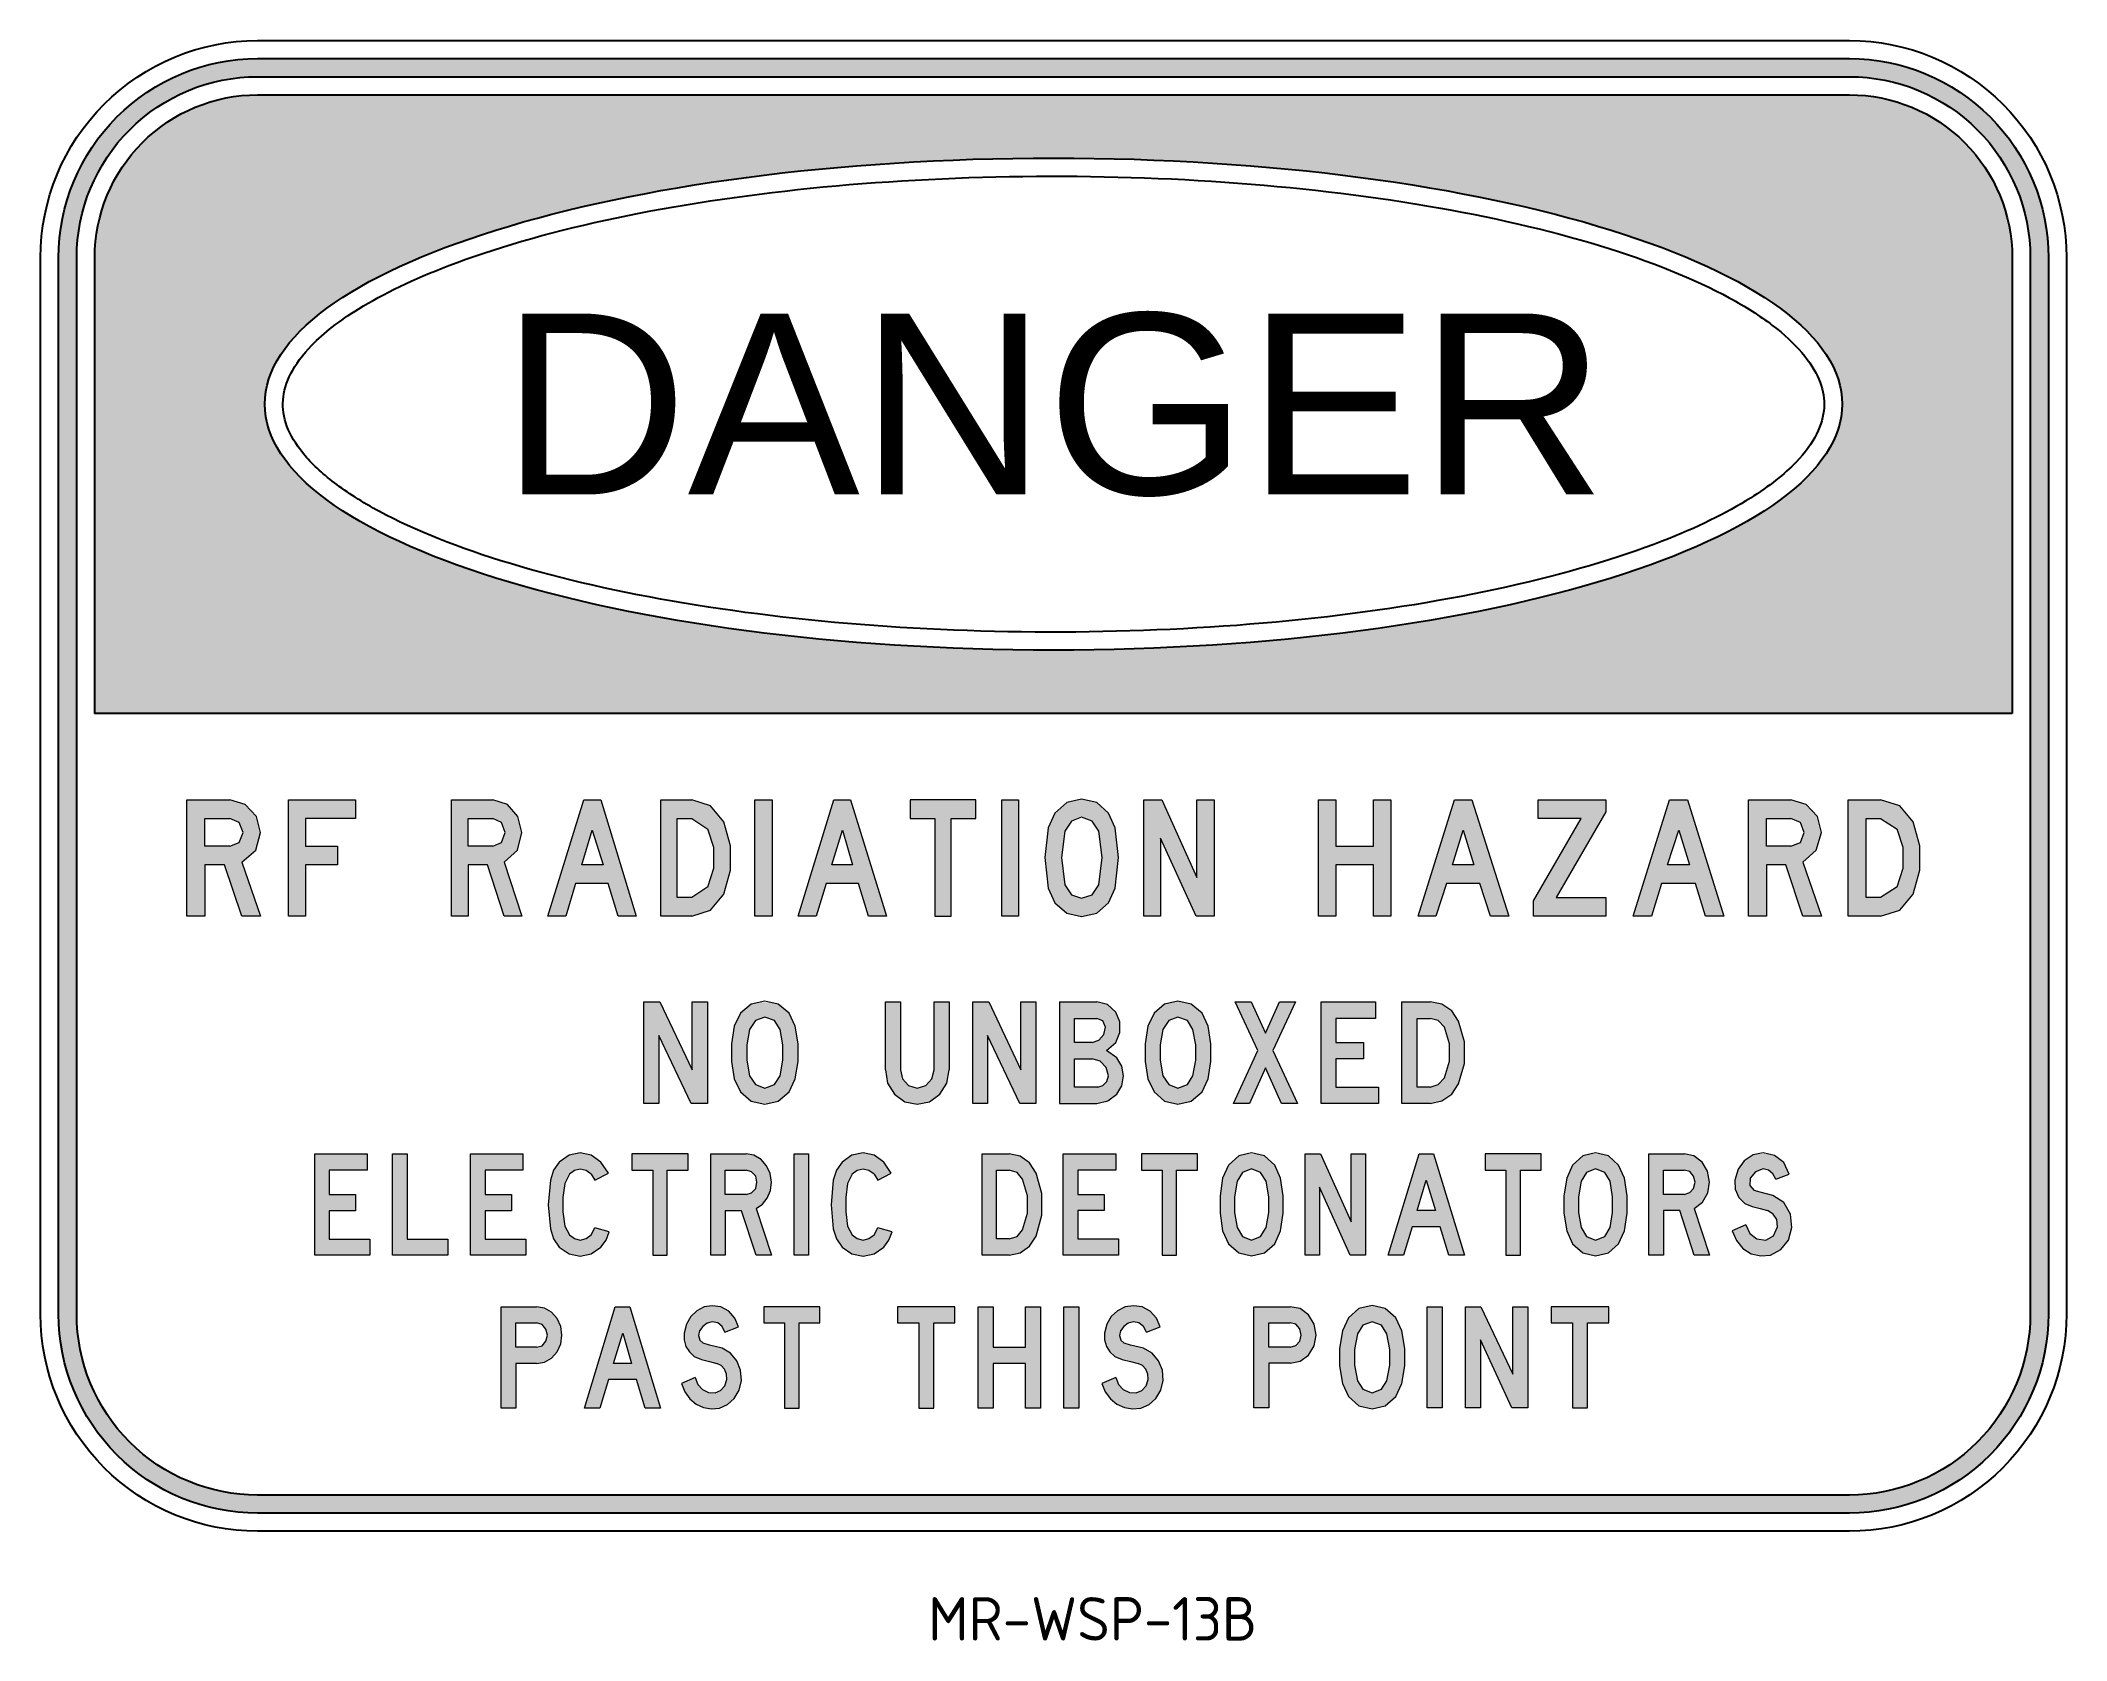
# Model space of a CAD drawing. Extents: x 117 to 257, y 154 to 264.
import ezdxf
from ezdxf.enums import TextEntityAlignment as Align

# ---------------------------------------------------------------- set-up
doc = ezdxf.new("R2010")
doc.units = 0
doc.layers.get('0').update_dxf_attribs({"linetype": 'CONTINUOUS'})
for name, color, linetype in [('L25', 1, 'CONTINUOUS'), ('L35', 3, 'CONTINUOUS'), ('T25', 1, 'CONTINUOUS')]:
    doc.layers.add(name, color=color, linetype=linetype)
doc.styles.add('ISO', font='iso3098b.shx')
doc.styles.add('SWISS721', font='swissko.ttf')

msp = doc.modelspace()

# ---------------------------------------------------------------- texts
at = {"layer": 'L25', "style": 'SWISS721', "width": 0.953384}
msp.add_text('DANGER', height=12.5, dxfattribs=at).set_placement((148.88, 233.12), (225.23, 233.12), align=Align.FIT)
at = {"layer": 'T25', "color": 3, "style": 'ISO'}
msp.add_text('MR-WSP-13B', height=3, dxfattribs=at).set_placement((178.39, 153.93))

# ---------------------------------------------------------------- hatches: boundary and pattern name
at = {"layer": 'L25'}
h = msp.add_hatch(color=256, dxfattribs=at)
edge = h.paths.add_edge_path()
edge.add_line((242.05, 162.73), (132.05, 162.73))
edge.add_arc((132.05, 176.48), 13.75, 180, 270, ccw=False)
edge.add_line((118.3, 176.48), (118.3, 249.48))
edge.add_arc((132.05, 249.48), 13.75, 90, 180, ccw=False)
edge.add_line((132.05, 263.23), (242.05, 263.23))
edge.add_arc((242.05, 249.48), 13.75, 0, 90, ccw=False)
edge.add_line((255.8, 249.48), (255.8, 176.48))
edge.add_arc((242.05, 176.48), 13.75, 270, 360, ccw=False)
edge = h.paths.add_edge_path(flags=16)
edge.add_line((242.05, 163.98), (132.05, 163.98))
edge.add_arc((132.05, 176.48), 12.5, 180, 270, ccw=False)
edge.add_line((119.55, 176.48), (119.55, 249.48))
edge.add_arc((132.05, 249.48), 12.5, 90, 180, ccw=False)
edge.add_line((132.05, 261.98), (242.05, 261.98))
edge.add_arc((242.05, 249.48), 12.5, 0, 90, ccw=False)
edge.add_line((254.55, 249.48), (254.55, 176.48))
edge.add_arc((242.05, 176.48), 12.5, 270, 360, ccw=False)
h = msp.add_hatch(color=256, dxfattribs=at)
edge = h.paths.add_edge_path()
edge.add_ellipse((187.05, 239.36), major_axis=(54.5, 0), ratio=0.311927, start_angle=28.5596, end_angle=363.7431, ccw=False)
edge.add_line((234.92, 247.48), (251.01, 256.28))
edge.add_arc((242.05, 249.48), 11.25, 37.1713, 90)
edge.add_line((242.05, 260.73), (132.05, 260.73))
edge.add_arc((132.05, 249.48), 11.25, 90, 180)
edge.add_line((120.8, 249.48), (120.8, 217.98))
edge.add_line((120.8, 217.98), (253.3, 217.98))
edge.add_line((253.3, 217.98), (253.3, 246.63))
edge.add_line((253.3, 246.63), (241.43, 240.47))
edge = h.paths.add_edge_path(flags=17)
edge.add_arc((242.05, 249.48), 11.25, 0, 37.1713)
edge.add_line((251.01, 256.28), (234.92, 247.48))
edge.add_ellipse((187.05, 239.36), major_axis=(54.5, 0), ratio=0.311927, start_angle=3.7431, end_angle=28.5596, ccw=False)
edge.add_line((241.43, 240.47), (253.3, 246.63))
edge.add_line((253.3, 246.63), (253.3, 249.48))
h = msp.add_hatch(color=256, dxfattribs=at)
h.paths.add_polyline_path([(231, 207.52), (229.48, 207.52), (230.26, 209.91)], flags=16)
h.paths.add_polyline_path([(227.1, 203.99), (229.62, 212.02), (230.86, 212.02), (233.38, 203.99), (232.1, 203.99), (231.41, 206.24), (229.07, 206.24), (228.38, 203.99)])
h.paths.add_polyline_path([(220.54, 212.02), (225.22, 212.02), (225.22, 211.19), (221.78, 205.28), (225.22, 205.28), (225.22, 203.99), (220.22, 203.99), (220.22, 205.05), (223.52, 210.73), (220.54, 210.73)])
h.paths.add_polyline_path([(216.09, 207.52), (214.62, 207.52), (215.36, 209.91)], flags=16)
h.paths.add_polyline_path([(212.24, 203.99), (214.76, 212.02), (215.95, 212.02), (218.52, 203.99), (217.24, 203.99), (216.5, 206.24), (214.21, 206.24), (213.48, 203.99)])
h.paths.add_polyline_path([(205.36, 212.02), (206.55, 212.02), (206.55, 208.81), (209.16, 208.81), (209.16, 212.02), (210.36, 212.02), (210.36, 203.99), (209.16, 203.99), (209.16, 207.52), (206.55, 207.52), (206.55, 203.99), (205.36, 203.99)])
h.paths.add_polyline_path([(193.29, 212.02), (194.53, 212.02), (196.96, 206.65), (196.96, 212.02), (198.16, 212.02), (198.16, 203.99), (196.92, 203.99), (194.44, 209.36), (194.44, 203.99), (193.29, 203.99)])
h.paths.add_polyline_path([(183.48, 212.02), (184.63, 212.02), (184.63, 203.99), (183.48, 203.99)])
h.paths.add_polyline_path([(177.15, 212.02), (177.15, 210.73), (178.85, 210.73), (178.85, 203.99), (179.99, 203.99), (179.99, 210.73), (181.69, 210.73), (181.69, 212.02)])
h.paths.add_polyline_path([(173.16, 207.52), (171.74, 207.52), (172.47, 209.91)], flags=16)
h.paths.add_polyline_path([(169.4, 203.99), (171.88, 212.02), (173.02, 212.02), (175.5, 203.99), (174.26, 203.99), (173.57, 206.24), (171.33, 206.24), (170.64, 203.99)])
h.paths.add_polyline_path([(166.42, 212.02), (167.61, 212.02), (167.61, 203.99), (166.42, 203.99)])
h.paths.add_polyline_path([(155.92, 207.52), (154.45, 207.52), (155.18, 209.91)], flags=16)
h.paths.add_polyline_path([(152.11, 203.99), (154.59, 212.02), (155.78, 212.02), (158.21, 203.99), (156.97, 203.99), (156.28, 206.24), (154.03, 206.24), (153.35, 203.99)])
h.paths.add_polyline_path([(134.18, 212.02), (138.81, 212.02), (138.81, 210.73), (135.37, 210.73), (135.37, 208.81), (137.57, 208.81), (137.57, 207.52), (135.37, 207.52), (135.37, 203.99), (134.18, 203.99)])
h.paths.add_polyline_path([(245.35, 206.01), (244.2, 205.28), (243.2, 205.28), (243.2, 210.73), (244.2, 210.73), (245.35, 210), (245.76, 208.72), (245.76, 207.29)], flags=16)
h.paths.add_polyline_path([(244.2, 203.99), (241.96, 203.99), (241.96, 212.02), (244.2, 212.02), (245.53, 211.61), (246.45, 210.5), (246.91, 208.85), (246.91, 207.16), (246.45, 205.51), (245.53, 204.4)])
h.paths.add_polyline_path([(238.01, 208.81), (236.32, 208.81), (236.32, 210.73), (238.01, 210.73), (238.66, 210.46), (238.93, 209.77), (238.66, 209.08)], flags=16)
h.paths.add_polyline_path([(238.84, 207.71), (240.12, 203.99), (238.84, 203.99), (237.65, 207.52), (236.32, 207.52), (236.32, 203.99), (235.08, 203.99), (235.08, 212.02), (238.01, 212.02), (239.07, 211.7), (239.85, 210.87), (240.12, 209.77), (239.76, 208.53)])
h.paths.add_polyline_path([(188.98, 210.83), (188.3, 210.55), (187.84, 209.86), (187.61, 208.03), (187.84, 206.15), (188.3, 205.46), (188.98, 205.23), (189.72, 205.46), (190.18, 206.15), (190.41, 208.03), (190.18, 209.86), (189.72, 210.55)], flags=16)
h.paths.add_polyline_path([(188.98, 212.06), (187.97, 211.83), (187.15, 211.1), (186.69, 210.09), (186.46, 208.03), (186.69, 205.92), (187.15, 204.91), (187.97, 204.18), (188.98, 203.95), (190.04, 204.18), (190.86, 204.91), (191.32, 205.92), (191.55, 208.03), (191.32, 210.09), (190.86, 211.1), (190.04, 211.83)])
h.paths.add_polyline_path([(163.16, 206.01), (162.06, 205.28), (161.05, 205.28), (161.05, 210.73), (162.06, 210.73), (163.16, 210), (163.57, 208.72), (163.57, 207.29)], flags=16)
h.paths.add_polyline_path([(162.06, 203.99), (159.91, 203.99), (159.91, 212.02), (162.06, 212.02), (163.35, 211.61), (164.26, 210.5), (164.72, 208.85), (164.72, 207.16), (164.26, 205.51), (163.35, 204.4)])
h.paths.add_polyline_path([(148.3, 208.81), (146.6, 208.81), (146.6, 210.73), (148.3, 210.73), (148.9, 210.46), (149.17, 209.77), (148.9, 209.08)], flags=16)
h.paths.add_polyline_path([(149.08, 207.71), (150.32, 203.99), (149.08, 203.99), (147.93, 207.52), (146.6, 207.52), (146.6, 203.99), (145.46, 203.99), (145.46, 212.02), (148.3, 212.02), (149.31, 211.7), (150.04, 210.87), (150.32, 209.77), (150, 208.53)])
h.paths.add_polyline_path([(130.14, 208.81), (128.4, 208.81), (128.4, 210.73), (130.14, 210.73), (130.78, 210.46), (131.06, 209.77), (130.78, 209.08)], flags=16)
h.paths.add_polyline_path([(130.96, 207.71), (132.25, 203.99), (130.96, 203.99), (129.77, 207.52), (128.4, 207.52), (128.4, 203.99), (127.16, 203.99), (127.16, 212.02), (130.14, 212.02), (131.19, 211.7), (131.97, 210.87), (132.25, 209.77), (131.93, 208.53)])
h = msp.add_hatch(color=256, dxfattribs=at)
h.paths.add_polyline_path([(169.4, 195.16), (169.2, 196.37), (168.78, 197.28), (168.03, 197.89), (167.46, 198.03), (166.75, 198.03), (166.16, 197.89), (165.41, 197.28), (164.99, 196.37), (164.8, 195.16), (164.8, 193.93), (164.99, 192.74), (165.41, 191.84), (166.16, 191.2), (166.85, 191.04), (167.36, 191.04), (168.03, 191.2), (168.78, 191.84), (169.2, 192.74), (169.4, 193.93)])
h.paths.add_polyline_path([(165.85, 194.02), (165.85, 195.1), (166.05, 196.15), (166.45, 196.77), (167.11, 196.99), (167.77, 196.77), (168.17, 196.15), (168.34, 195.1), (168.34, 194.02), (168.17, 192.94), (167.77, 192.34), (167.11, 192.1), (166.45, 192.34), (166.05, 192.94)], flags=16)
h.paths.add_polyline_path([(163.14, 198.03), (162.09, 198.03), (162.09, 193.36), (159.85, 198.03), (158.74, 198.03), (158.74, 191.04), (159.77, 191.04), (159.77, 195.73), (162.02, 191.04), (163.14, 191.04)])
h = msp.add_hatch(color=256, dxfattribs=at)
h.paths.add_polyline_path([(181.47, 198.05), (182.57, 198.05), (184.79, 193.36), (184.79, 198.05), (185.83, 198.05), (185.83, 191.04), (184.73, 191.04), (182.5, 195.73), (182.5, 191.04), (181.47, 191.04)])
h.paths.add_polyline_path([(199.61, 198.05), (200.71, 198.05), (201.7, 195.89), (202.67, 198.05), (203.77, 198.05), (202.21, 194.7), (203.91, 191.04), (202.81, 191.04), (201.7, 193.51), (200.6, 191.04), (199.48, 191.04), (201.18, 194.7)])
h.paths.add_polyline_path([(205.54, 198.05), (209.3, 198.05), (209.3, 196.92), (206.57, 196.92), (206.57, 195.25), (208.47, 195.25), (208.47, 194.13), (206.57, 194.13), (206.57, 192.17), (209.5, 192.17), (209.5, 191.04), (205.54, 191.04)])
h.paths.add_polyline_path([(175.43, 193.36), (175.43, 198.05), (176.47, 198.05), (176.47, 193.36), (176.62, 192.74), (177.04, 192.28), (177.63, 192.1), (178.23, 192.28), (178.65, 192.74), (178.8, 193.36), (178.8, 198.05), (179.84, 198.05), (179.84, 193.36), (179.68, 192.45), (179.2, 191.68), (178.47, 191.15), (177.63, 190.98), (176.78, 191.15), (176.07, 191.68), (175.59, 192.45)])
h.paths.add_polyline_path([(195.65, 196.99), (195.01, 196.77), (194.61, 196.15), (194.42, 195.1), (194.42, 194.02), (194.61, 192.94), (195.01, 192.34), (195.65, 192.1), (196.31, 192.34), (196.68, 192.94), (196.88, 194.02), (196.88, 195.1), (196.68, 196.15), (196.31, 196.77)], flags=16)
h.paths.add_polyline_path([(195.65, 198.11), (194.72, 197.89), (194, 197.28), (193.58, 196.37), (193.38, 195.16), (193.38, 193.93), (193.58, 192.74), (194, 191.84), (194.72, 191.2), (195.65, 190.98), (196.57, 191.2), (197.32, 191.84), (197.74, 192.74), (197.92, 193.93), (197.92, 195.16), (197.74, 196.37), (197.32, 197.28), (196.57, 197.89)])
h.paths.add_polyline_path([(190.12, 192.17), (188.49, 192.17), (188.49, 194.13), (189.72, 194.13), (190.28, 193.97), (190.69, 193.53), (190.85, 192.94), (190.74, 192.56), (190.47, 192.28)], flags=16)
h.paths.add_polyline_path([(189.72, 195.25), (188.49, 195.25), (188.49, 196.92), (190.05, 196.92), (190.47, 196.75), (190.65, 196.31), (190.52, 195.8), (190.19, 195.4)], flags=16)
h.paths.add_polyline_path([(187.46, 198.05), (187.46, 191.04), (190.05, 191.04), (190.8, 191.22), (191.42, 191.68), (191.77, 192.25), (191.88, 192.94), (191.77, 193.62), (191.42, 194.19), (190.72, 194.7), (191.35, 195.25), (191.64, 195.93), (191.64, 196.68), (191.35, 197.34), (190.78, 197.87), (190.05, 198.05)])
h.paths.add_polyline_path([(213.09, 192.17), (212.17, 192.17), (212.17, 196.92), (213.09, 196.92), (213.64, 196.77), (214.06, 196.31), (214.41, 195.16), (214.41, 193.95), (214.06, 192.81), (213.64, 192.34)], flags=16)
h.paths.add_polyline_path([(213.09, 191.04), (211.13, 191.04), (211.13, 198.05), (213.09, 198.05), (213.88, 197.89), (214.57, 197.43), (215.03, 196.73), (215.45, 195.29), (215.45, 193.8), (215.03, 192.39), (214.57, 191.68), (213.88, 191.22)])
h = msp.add_hatch(color=256, dxfattribs=at)
h.paths.add_polyline_path([(169.12, 187.55), (170.13, 187.55), (170.13, 180.55), (169.12, 180.55)])
h.paths.add_polyline_path([(157.92, 187.55), (157.92, 186.43), (159.36, 186.43), (159.36, 180.55), (160.35, 180.55), (160.35, 186.43), (161.81, 186.43), (161.81, 187.55)])
h.paths.add_polyline_path([(173.89, 187.62), (173.12, 187.46), (172.45, 186.98), (172.05, 186.42), (171.83, 185.73), (171.68, 184.04), (171.83, 182.37), (172.05, 181.68), (172.45, 181.1), (173.12, 180.64), (173.89, 180.48), (174.66, 180.64), (175.33, 181.1), (175.68, 181.59), (175.89, 182.16), (174.9, 182.44), (174.65, 181.95), (174.3, 181.7), (173.89, 181.59), (173.49, 181.7), (173.13, 181.95), (172.82, 182.57), (172.69, 183.55), (172.69, 184.55), (172.82, 185.51), (173.13, 186.15), (173.49, 186.4), (173.89, 186.49), (174.3, 186.4), (174.65, 186.15), (174.9, 185.73), (175.83, 186.22), (175.33, 186.98), (174.66, 187.46)])
h.paths.add_polyline_path([(165.81, 184.75), (164.37, 184.75), (164.37, 186.43), (165.81, 186.43), (166.19, 186.31), (166.47, 186.02), (166.56, 185.59), (166.47, 185.17), (166.19, 184.86)], flags=16)
h.paths.add_polyline_path([(166.5, 183.78), (167.57, 180.55), (166.5, 180.55), (165.5, 183.63), (164.37, 183.63), (164.37, 180.55), (163.37, 180.55), (163.37, 187.55), (165.81, 187.55), (166.35, 187.46), (166.84, 187.17), (167.22, 186.74), (167.48, 186.19), (167.57, 185.59), (167.49, 185.02), (167.27, 184.5), (166.93, 184.07)])
h.paths.add_polyline_path([(154.34, 186.49), (153.94, 186.4), (153.6, 186.15), (153.29, 185.51), (153.14, 184.55), (153.14, 183.55), (153.29, 182.57), (153.6, 181.95), (153.94, 181.7), (154.34, 181.59), (154.76, 181.7), (155.1, 181.95), (155.35, 182.44), (156.35, 182.16), (156.14, 181.59), (155.78, 181.1), (155.11, 180.64), (154.34, 180.48), (153.57, 180.64), (152.9, 181.1), (152.5, 181.68), (152.28, 182.37), (152.13, 184.04), (152.28, 185.73), (152.5, 186.42), (152.9, 186.98), (153.57, 187.46), (154.34, 187.62), (155.11, 187.46), (155.78, 186.98), (156.29, 186.22), (155.35, 185.73), (155.1, 186.15), (154.76, 186.4)])
h = msp.add_hatch(color=256, dxfattribs=at)
h.paths.add_polyline_path([(146.77, 187.55), (150.39, 187.55), (150.39, 186.43), (147.77, 186.43), (147.77, 184.75), (149.59, 184.75), (149.59, 183.63), (147.77, 183.63), (147.77, 181.67), (150.59, 181.67), (150.59, 180.55), (146.77, 180.55)])
h.paths.add_polyline_path([(141.38, 187.55), (142.38, 187.55), (142.38, 181.67), (145.2, 181.67), (145.2, 180.55), (141.38, 180.55)])
h.paths.add_polyline_path([(136, 187.55), (139.62, 187.55), (139.62, 186.43), (136.99, 186.43), (136.99, 184.75), (138.82, 184.75), (138.82, 183.63), (136.99, 183.63), (136.99, 181.67), (139.81, 181.67), (139.81, 180.55), (136, 180.55)])
h.paths.add_polyline_path([(157.89, 173.08), (156.64, 173.08), (157.28, 175.17)], flags=16)
h.paths.add_polyline_path([(154.65, 169.99), (156.77, 176.99), (157.78, 176.99), (159.9, 169.99), (158.84, 169.99), (158.24, 171.96), (156.3, 171.96), (155.71, 169.99)])
h.paths.add_polyline_path([(187.76, 176.99), (188.79, 176.99), (188.79, 169.99), (187.76, 169.99)])
h.paths.add_polyline_path([(181.85, 176.99), (182.88, 176.99), (182.88, 174.2), (185.12, 174.2), (185.12, 176.99), (186.15, 176.99), (186.15, 169.99), (185.12, 169.99), (185.12, 173.08), (182.88, 173.08), (182.88, 169.99), (181.85, 169.99)])
h.paths.add_polyline_path([(176.28, 176.99), (176.28, 175.87), (177.75, 175.87), (177.75, 169.99), (178.77, 169.99), (178.77, 175.87), (180.24, 175.87), (180.24, 176.99)])
h.paths.add_polyline_path([(151.33, 174.2), (149.89, 174.2), (149.89, 175.87), (151.33, 175.87), (151.71, 175.77), (151.97, 175.45), (152.08, 175.03), (151.97, 174.62), (151.71, 174.3)], flags=16)
h.paths.add_polyline_path([(151.33, 173.08), (149.89, 173.08), (149.89, 169.99), (148.89, 169.99), (148.89, 176.99), (151.33, 176.99), (151.87, 176.9), (152.36, 176.62), (152.75, 176.19), (153, 175.63), (153.08, 175.03), (153, 174.42), (152.75, 173.88), (152.36, 173.45), (151.87, 173.17)])
h = msp.add_hatch(color=256, dxfattribs=at)
h.paths.add_polyline_path([(185.85, 186.22), (185.39, 186.93), (184.75, 187.39), (184.09, 187.54), (182.11, 187.54), (182.11, 180.56), (183.98, 180.56), (184.75, 180.72), (185.39, 181.18), (185.85, 181.88), (186.25, 183.31), (186.25, 184.81)])
h.paths.add_polyline_path([(185.25, 184.66), (185.25, 183.45), (184.9, 182.3), (184.53, 181.84), (183.98, 181.68), (183.1, 181.68), (183.1, 186.44), (183.98, 186.44), (184.53, 186.27), (184.9, 185.8)], flags=16)
h.paths.add_polyline_path([(190.54, 184.75), (188.73, 184.75), (188.73, 186.44), (191.35, 186.44), (191.35, 187.54), (187.72, 187.54), (187.72, 180.56), (191.55, 180.56), (191.55, 181.68), (188.73, 181.68), (188.73, 183.64), (190.54, 183.64)])
h.paths.add_polyline_path([(195.54, 186.44), (196.99, 186.44), (196.99, 187.54), (193.12, 187.54), (193.12, 186.44), (194.55, 186.44), (194.55, 180.56), (195.54, 180.56)])
h.paths.add_polyline_path([(202.92, 184.66), (202.74, 185.87), (202.34, 186.77), (201.62, 187.41), (201.11, 187.54), (200.36, 187.54), (199.85, 187.41), (199.15, 186.77), (198.73, 185.87), (198.56, 184.66), (198.56, 183.45), (198.73, 182.23), (199.15, 181.33), (199.85, 180.72), (200.57, 180.54), (200.9, 180.54), (201.62, 180.72), (202.34, 181.33), (202.74, 182.23), (202.92, 183.45)])
h.paths.add_polyline_path([(199.55, 184.59), (199.74, 185.67), (200.12, 186.27), (200.74, 186.51), (201.35, 186.27), (201.75, 185.67), (201.92, 184.59), (201.92, 183.51), (201.75, 182.46), (201.35, 181.84), (200.74, 181.6), (200.12, 181.84), (199.74, 182.46), (199.55, 183.51)], flags=16)
h.paths.add_polyline_path([(205.5, 187.54), (204.44, 187.54), (204.44, 180.56), (205.43, 180.56), (205.43, 185.25), (207.56, 180.56), (208.62, 180.56), (208.62, 187.54), (207.63, 187.54), (207.63, 182.87)])
h = msp.add_hatch(color=256, dxfattribs=at)
h.paths.add_polyline_path([(213.32, 187.54), (212.31, 187.54), (210.18, 180.56), (211.24, 180.56), (211.83, 182.52), (213.77, 182.52), (214.37, 180.56), (215.45, 180.56)])
h.paths.add_polyline_path([(212.8, 185.74), (213.44, 183.64), (212.19, 183.64)], flags=16)
h.paths.add_polyline_path([(220.75, 187.54), (216.88, 187.54), (216.88, 186.44), (218.31, 186.44), (218.31, 180.56), (219.32, 180.56), (219.32, 186.44), (220.75, 186.44)])
h.paths.add_polyline_path([(226.1, 186.77), (225.4, 187.41), (224.88, 187.54), (224.13, 187.54), (223.62, 187.41), (222.91, 186.77), (222.52, 185.87), (222.32, 184.66), (222.32, 183.45), (222.52, 182.23), (222.91, 181.33), (223.62, 180.72), (224.33, 180.54), (224.67, 180.54), (225.4, 180.72), (226.1, 181.33), (226.5, 182.23), (226.7, 183.45), (226.7, 184.66), (226.5, 185.87)])
h.paths.add_polyline_path([(224.5, 186.51), (225.14, 186.27), (225.51, 185.67), (225.69, 184.59), (225.69, 183.51), (225.51, 182.46), (225.14, 181.84), (224.5, 181.6), (223.88, 181.84), (223.51, 182.46), (223.33, 183.51), (223.33, 184.59), (223.51, 185.67), (223.88, 186.27)], flags=16)
h.paths.add_polyline_path([(232.25, 186.35), (231.87, 186.99), (231.3, 187.41), (230.76, 187.54), (228.2, 187.54), (228.2, 180.56), (229.21, 180.56), (229.21, 183.64), (230.33, 183.64), (231.32, 180.56), (232.38, 180.56), (231.32, 183.78), (231.9, 184.22), (232.27, 184.86), (232.38, 185.6)])
h.paths.add_polyline_path([(229.21, 186.44), (230.64, 186.44), (231.02, 186.33), (231.28, 186.02), (231.39, 185.6), (231.28, 185.16), (231.02, 184.88), (230.64, 184.75), (229.21, 184.75)], flags=16)
h.paths.add_polyline_path([(235.18, 185.38), (235.2, 185.87), (235.57, 186.31), (236.08, 186.51), (236.46, 186.44), (236.76, 186.18), (236.96, 185.8), (237.89, 186.15), (237.51, 186.95), (236.87, 187.45), (236.5, 187.54), (235.6, 187.54), (235.4, 187.5), (234.78, 187.08), (234.36, 186.49), (234.14, 185.74), (234.16, 185.12), (234.41, 184.55), (234.83, 184.13), (235.33, 183.91), (235.88, 183.78), (236.39, 183.64), (236.79, 183.4), (237.03, 183.01), (237.07, 182.52), (236.81, 181.9), (236.28, 181.6), (235.66, 181.68), (235.18, 182.06), (234.89, 182.65), (233.94, 182.23), (234.25, 181.57), (234.69, 181.02), (235.27, 180.65), (235.75, 180.54), (236.35, 180.54), (236.59, 180.56), (237.31, 180.94), (237.84, 181.6), (238.08, 182.46), (237.97, 183.4), (237.51, 184.19), (236.76, 184.68), (235.88, 184.9), (235.46, 185.03)])
h = msp.add_hatch(color=256, dxfattribs=at)
h.paths.add_polyline_path([(164.34, 175.24), (165.28, 175.6), (165.03, 176.2), (164.61, 176.68), (164.07, 176.98), (163.47, 177.06), (162.92, 176.98), (162.4, 176.72), (161.98, 176.31), (161.68, 175.78), (161.53, 175.17), (161.53, 174.7), (161.65, 174.25), (161.89, 173.87), (162.22, 173.56), (162.72, 173.35), (163.29, 173.22), (163.78, 173.08), (164.08, 172.93), (164.32, 172.67), (164.45, 172.33), (164.47, 171.96), (164.33, 171.52), (164.04, 171.2), (163.66, 171.05), (163.21, 171.07), (162.79, 171.27), (162.47, 171.63), (162.29, 172.1), (161.34, 171.68), (161.57, 171.11), (161.92, 170.62), (162.36, 170.26), (162.87, 170.02), (163.42, 169.93), (163.97, 169.99), (164.53, 170.24), (164.99, 170.66), (165.32, 171.23), (165.48, 171.89), (165.42, 172.6), (165.17, 173.26), (164.72, 173.79), (164.16, 174.12), (163.29, 174.33), (162.84, 174.47), (162.62, 174.69), (162.52, 175), (162.59, 175.32), (162.81, 175.63), (163.12, 175.85), (163.47, 175.94), (163.85, 175.87), (164.16, 175.62)])
h.paths.add_polyline_path([(193.47, 175.24), (194.43, 175.6), (194.17, 176.2), (193.73, 176.68), (193.18, 176.98), (192.57, 177.06), (192, 176.98), (191.48, 176.72), (191.04, 176.31), (190.74, 175.78), (190.58, 175.17), (190.58, 174.7), (190.71, 174.25), (190.95, 173.87), (191.28, 173.56), (191.79, 173.35), (192.37, 173.22), (192.89, 173.08), (193.2, 172.93), (193.44, 172.67), (193.57, 172.33), (193.6, 171.96), (193.46, 171.52), (193.15, 171.2), (192.76, 171.05), (192.3, 171.07), (191.87, 171.27), (191.54, 171.63), (191.35, 172.1), (190.38, 171.68), (190.62, 171.11), (190.98, 170.62), (191.42, 170.26), (191.95, 170.02), (192.52, 169.93), (193.09, 169.99), (193.65, 170.24), (194.13, 170.66), (194.46, 171.23), (194.62, 171.89), (194.58, 172.6), (194.31, 173.26), (193.86, 173.79), (193.27, 174.12), (192.37, 174.33), (191.93, 174.47), (191.7, 174.69), (191.61, 175), (191.68, 175.32), (191.9, 175.63), (192.2, 175.85), (192.57, 175.94), (192.95, 175.87), (193.28, 175.62)])
msp.add_hatch(color=256, dxfattribs=at).paths.add_polyline_path([(169.47, 175.87), (170.9, 175.87), (170.9, 176.99), (167.03, 176.99), (167.03, 175.87), (168.47, 175.87), (168.47, 169.99), (169.47, 169.99)])
h = msp.add_hatch(color=256, dxfattribs=at)
h.paths.add_polyline_path([(215.51, 176.99), (216.59, 176.99), (218.79, 172.33), (218.79, 176.99), (219.83, 176.99), (219.83, 170.01), (218.73, 170.01), (216.55, 174.7), (216.55, 170.01), (215.51, 170.01)])
h.paths.add_polyline_path([(212.87, 176.99), (213.9, 176.99), (213.9, 170.01), (212.87, 170.01)])
h.paths.add_polyline_path([(221.44, 176.99), (221.44, 175.89), (222.91, 175.89), (222.91, 170.01), (223.95, 170.01), (223.95, 175.89), (225.42, 175.89), (225.42, 176.99)])
h.paths.add_polyline_path([(209.06, 175.96), (208.42, 175.72), (208.05, 175.12), (207.85, 174.04), (207.85, 172.96), (208.05, 171.88), (208.42, 171.29), (209.06, 171.05), (209.72, 171.29), (210.09, 171.88), (210.29, 172.96), (210.29, 174.04), (210.09, 175.12), (209.72, 175.72)], flags=16)
h.paths.add_polyline_path([(209.06, 177.08), (208.16, 176.86), (207.43, 176.22), (207.01, 175.32), (206.81, 174.11), (206.81, 172.9), (207.01, 171.69), (207.43, 170.78), (208.16, 170.14), (209.06, 169.95), (209.98, 170.14), (210.71, 170.78), (211.13, 171.69), (211.33, 172.9), (211.33, 174.11), (211.13, 175.32), (210.71, 176.22), (209.98, 176.86)])
h.paths.add_polyline_path([(203.4, 174.2), (201.92, 174.2), (201.92, 175.89), (203.4, 175.89), (203.8, 175.78), (204.08, 175.47), (204.17, 175.03), (204.08, 174.62), (203.8, 174.31)], flags=16)
h.paths.add_polyline_path([(203.4, 173.1), (201.92, 173.1), (201.92, 170.01), (200.89, 170.01), (200.89, 176.99), (203.4, 176.99), (204.1, 176.86), (204.68, 176.44), (205.07, 175.8), (205.21, 175.03), (205.07, 174.29), (204.68, 173.65), (204.1, 173.23)])

# ---------------------------------------------------------------- linework, layer by layer
at = {"color": 3, "lineweight": 0}
for points in [[(130.96, 207.71), (132.25, 203.99), (130.96, 203.99), (129.77, 207.52), (128.4, 207.52), (128.4, 203.99), (127.16, 203.99), (127.16, 212.02)], [(127.16, 212.02), (130.14, 212.02)], [(132.25, 209.77), (131.97, 210.87), (131.19, 211.7), (130.14, 212.02)], [(134.18, 212.02), (138.81, 212.02), (138.81, 210.73), (135.37, 210.73), (135.37, 208.81), (137.57, 208.81), (137.57, 207.52), (135.37, 207.52), (135.37, 203.99), (134.18, 203.99), (134.18, 212.02), (134.18, 212.02)], [(149.08, 207.71), (150.32, 203.99), (149.08, 203.99), (147.93, 207.52), (146.6, 207.52), (146.6, 203.99), (145.46, 203.99), (145.46, 212.02)], [(145.46, 212.02), (148.3, 212.02)], [(150.32, 209.77), (150.04, 210.87), (149.31, 211.7), (148.3, 212.02)], [(152.11, 203.99), (154.59, 212.02), (155.78, 212.02), (158.21, 203.99), (156.97, 203.99), (156.28, 206.24), (154.03, 206.24), (153.35, 203.99), (152.11, 203.99), (152.11, 203.99)], [(162.06, 203.99), (159.91, 203.99), (159.91, 212.02)], [(159.91, 212.02), (162.06, 212.02)], [(164.26, 210.5), (163.35, 211.61), (162.06, 212.02)], [(166.42, 212.02), (167.61, 212.02), (167.61, 203.99), (166.42, 203.99), (166.42, 212.02), (166.42, 212.02)], [(169.4, 203.99), (171.88, 212.02), (173.02, 212.02), (175.5, 203.99), (174.26, 203.99), (173.57, 206.24), (171.33, 206.24), (170.64, 203.99), (169.4, 203.99), (169.4, 203.99)], [(177.15, 212.02), (177.15, 210.73), (178.85, 210.73), (178.85, 203.99), (179.99, 203.99), (179.99, 210.73), (181.69, 210.73), (181.69, 212.02), (177.15, 212.02), (177.15, 212.02)], [(183.48, 212.02), (184.63, 212.02), (184.63, 203.99), (183.48, 203.99), (183.48, 212.02), (183.48, 212.02)], [(188.98, 212.06), (187.97, 211.83), (187.15, 211.1), (186.69, 210.09)], [(191.32, 210.09), (190.86, 211.1), (190.04, 211.83), (188.98, 212.06)], [(193.29, 212.02), (194.53, 212.02), (196.96, 206.65), (196.96, 212.02), (198.16, 212.02), (198.16, 203.99), (196.92, 203.99), (194.44, 209.36), (194.44, 203.99), (193.29, 203.99), (193.29, 212.02), (193.29, 212.02)], [(205.36, 212.02), (206.55, 212.02), (206.55, 208.81), (209.16, 208.81), (209.16, 212.02), (210.36, 212.02), (210.36, 203.99), (209.16, 203.99), (209.16, 207.52), (206.55, 207.52), (206.55, 203.99), (205.36, 203.99), (205.36, 212.02), (205.36, 212.02)], [(212.24, 203.99), (214.76, 212.02), (215.95, 212.02), (218.52, 203.99), (217.24, 203.99), (216.5, 206.24), (214.21, 206.24), (213.48, 203.99), (212.24, 203.99), (212.24, 203.99)], [(220.54, 212.02), (225.22, 212.02), (225.22, 211.19), (221.78, 205.28), (225.22, 205.28), (225.22, 203.99), (220.22, 203.99), (220.22, 205.05), (223.52, 210.73), (220.54, 210.73), (220.54, 212.02), (220.54, 212.02)], [(227.1, 203.99), (229.62, 212.02), (230.86, 212.02), (233.38, 203.99), (232.1, 203.99), (231.41, 206.24), (229.07, 206.24), (228.38, 203.99), (227.1, 203.99), (227.1, 203.99)], [(238.84, 207.71), (240.12, 203.99), (238.84, 203.99), (237.65, 207.52), (236.32, 207.52), (236.32, 203.99), (235.08, 203.99), (235.08, 212.02)], [(235.08, 212.02), (238.01, 212.02)], [(240.12, 209.77), (239.85, 210.87), (239.07, 211.7), (238.01, 212.02)], [(244.2, 203.99), (241.96, 203.99), (241.96, 212.02)], [(241.96, 212.02), (244.2, 212.02)], [(246.45, 210.5), (245.53, 211.61), (244.2, 212.02)], [(130.14, 208.81), (128.4, 208.81), (128.4, 210.73)], [(128.4, 210.73), (130.14, 210.73)], [(131.06, 209.77), (130.78, 210.46), (130.14, 210.73)], [(148.3, 208.81), (146.6, 208.81), (146.6, 210.73)], [(146.6, 210.73), (148.3, 210.73)], [(149.17, 209.77), (148.9, 210.46), (148.3, 210.73)], [(163.16, 206.01), (162.06, 205.28), (161.05, 205.28), (161.05, 210.73)], [(161.05, 210.73), (162.06, 210.73), (163.16, 210)], [(164.26, 205.51), (164.72, 207.16), (164.72, 208.85), (164.26, 210.5)], [(186.69, 210.09), (186.46, 208.03), (186.69, 205.92)], [(188.98, 210.83), (188.3, 210.55), (187.84, 209.86)], [(190.18, 209.86), (189.72, 210.55), (188.98, 210.83)], [(191.32, 205.92), (191.55, 208.03), (191.32, 210.09)], [(238.01, 208.81), (236.32, 208.81), (236.32, 210.73)], [(236.32, 210.73), (238.01, 210.73)], [(238.93, 209.77), (238.66, 210.46), (238.01, 210.73)], [(245.35, 206.01), (244.2, 205.28), (243.2, 205.28), (243.2, 210.73)], [(243.2, 210.73), (244.2, 210.73), (245.35, 210)], [(246.45, 205.51), (246.91, 207.16), (246.91, 208.85), (246.45, 210.5)], [(130.14, 208.81), (130.78, 209.08), (131.06, 209.77)], [(130.96, 207.71), (131.93, 208.53), (132.25, 209.77)], [(148.3, 208.81), (148.9, 209.08), (149.17, 209.77)], [(149.08, 207.71), (150, 208.53), (150.32, 209.77)], [(155.92, 207.52), (154.45, 207.52), (155.18, 209.91), (155.92, 207.52), (155.92, 207.52)], [(163.16, 206.01), (163.57, 207.29), (163.57, 208.72), (163.16, 210)], [(173.16, 207.52), (171.74, 207.52), (172.47, 209.91), (173.16, 207.52), (173.16, 207.52)], [(187.84, 209.86), (187.61, 208.03), (187.84, 206.15)], [(190.18, 206.15), (190.41, 208.03), (190.18, 209.86)], [(216.09, 207.52), (214.62, 207.52), (215.36, 209.91), (216.09, 207.52), (216.09, 207.52)], [(231, 207.52), (229.48, 207.52), (230.26, 209.91), (231, 207.52), (231, 207.52)], [(238.01, 208.81), (238.66, 209.08), (238.93, 209.77)], [(238.84, 207.71), (239.76, 208.53), (240.12, 209.77)], [(245.35, 206.01), (245.76, 207.29), (245.76, 208.72), (245.35, 210)], [(186.69, 205.92), (187.15, 204.91), (187.97, 204.18), (188.98, 203.95)], [(187.84, 206.15), (188.3, 205.46), (188.98, 205.23)], [(188.98, 205.23), (189.72, 205.46), (190.18, 206.15)], [(188.98, 203.95), (190.04, 204.18), (190.86, 204.91), (191.32, 205.92)], [(162.06, 203.99), (163.35, 204.4), (164.26, 205.51)], [(244.2, 203.99), (245.53, 204.4), (246.45, 205.51)], [(158.74, 198.05), (159.84, 198.05), (162.09, 193.36), (162.09, 198.05), (163.14, 198.05), (163.14, 191.04), (162.02, 191.04), (159.77, 195.73), (159.77, 191.04), (158.74, 191.04), (158.74, 198.05), (158.74, 198.05)], [(167.11, 198.11), (166.16, 197.89), (165.41, 197.28), (164.99, 196.37)], [(169.2, 196.37), (168.78, 197.28), (168.03, 197.89), (167.11, 198.11)], [(175.43, 193.36), (175.43, 198.05)], [(175.43, 198.05), (176.47, 198.05), (176.47, 193.36), (176.62, 192.74), (177.04, 192.28), (177.63, 192.1), (178.23, 192.28), (178.65, 192.74), (178.8, 193.36), (178.8, 198.05), (179.84, 198.05), (179.84, 193.36)], [(181.47, 198.05), (182.57, 198.05), (184.79, 193.36), (184.79, 198.05), (185.83, 198.05), (185.83, 191.04), (184.73, 191.04), (182.5, 195.73), (182.5, 191.04), (181.47, 191.04), (181.47, 198.05), (181.47, 198.05)], [(187.46, 198.05), (187.46, 191.04), (190.05, 191.04), (190.8, 191.22), (191.42, 191.68), (191.77, 192.25), (191.88, 192.94), (191.77, 193.62), (191.42, 194.19), (190.72, 194.7)], [(187.46, 198.05), (190.05, 198.05)], [(191.35, 197.34), (190.78, 197.87), (190.05, 198.05)], [(195.65, 198.11), (194.72, 197.89), (194, 197.28), (193.58, 196.37)], [(197.74, 196.37), (197.32, 197.28), (196.57, 197.89), (195.65, 198.11)], [(199.61, 198.05), (200.71, 198.05), (201.7, 195.89), (202.67, 198.05), (203.77, 198.05), (202.21, 194.7), (203.91, 191.04), (202.81, 191.04), (201.7, 193.51), (200.6, 191.04), (199.48, 191.04), (201.18, 194.7), (199.61, 198.05), (199.61, 198.05)], [(205.54, 198.05), (209.3, 198.05), (209.3, 196.92), (206.57, 196.92), (206.57, 195.25), (208.47, 195.25), (208.47, 194.13), (206.57, 194.13), (206.57, 192.17), (209.5, 192.17), (209.5, 191.04), (205.54, 191.04), (205.54, 198.05), (205.54, 198.05)], [(213.09, 191.04), (211.13, 191.04), (211.13, 198.05)], [(211.13, 198.05), (213.09, 198.05)], [(215.03, 196.73), (214.57, 197.43), (213.88, 197.89), (213.09, 198.05)], [(164.99, 196.37), (164.8, 195.16), (164.8, 193.93), (164.99, 192.74)], [(166.05, 196.15), (165.85, 195.1), (165.85, 194.02), (166.05, 192.94)], [(167.11, 196.99), (166.45, 196.77), (166.05, 196.15)], [(168.17, 196.15), (167.77, 196.77), (167.11, 196.99)], [(168.17, 192.94), (168.34, 194.02), (168.34, 195.1), (168.17, 196.15)], [(169.2, 192.74), (169.4, 193.93), (169.4, 195.16), (169.2, 196.37)], [(189.72, 195.25), (188.49, 195.25), (188.49, 196.92)], [(188.49, 196.92), (190.05, 196.92)], [(189.72, 195.25), (190.19, 195.4), (190.52, 195.8), (190.65, 196.31)], [(190.65, 196.31), (190.47, 196.75), (190.05, 196.92)], [(191.35, 195.25), (191.64, 195.93), (191.64, 196.68), (191.35, 197.34)], [(193.58, 196.37), (193.38, 195.16), (193.38, 193.93), (193.58, 192.74)], [(194.61, 196.15), (194.42, 195.1), (194.42, 194.02), (194.61, 192.94)], [(195.65, 196.99), (195.01, 196.77), (194.61, 196.15)], [(196.68, 196.15), (196.31, 196.77), (195.65, 196.99)], [(196.68, 192.94), (196.88, 194.02), (196.88, 195.1), (196.68, 196.15)], [(197.74, 192.74), (197.92, 193.93), (197.92, 195.16), (197.74, 196.37)], [(213.09, 192.17), (212.17, 192.17), (212.17, 196.92)], [(212.17, 196.92), (213.09, 196.92)], [(214.06, 196.31), (213.64, 196.77), (213.09, 196.92)], [(214.06, 192.81), (214.41, 193.95), (214.41, 195.16), (214.06, 196.31)], [(215.03, 192.39), (215.45, 193.8), (215.45, 195.29), (215.03, 196.73)], [(190.72, 194.7), (191.35, 195.25)], [(175.43, 193.36), (175.59, 192.45), (176.07, 191.68), (176.78, 191.15), (177.63, 190.98)], [(177.63, 190.98), (178.47, 191.15), (179.2, 191.68), (179.68, 192.45), (179.84, 193.36)], [(190.12, 192.17), (188.49, 192.17), (188.49, 194.13)], [(188.49, 194.13), (189.72, 194.13)], [(190.85, 192.94), (190.69, 193.53), (190.28, 193.97), (189.72, 194.13)], [(164.99, 192.74), (165.41, 191.84), (166.16, 191.2), (167.11, 190.98)], [(166.05, 192.94), (166.45, 192.34), (167.11, 192.1)], [(167.11, 192.1), (167.77, 192.34), (168.17, 192.94)], [(167.11, 190.98), (168.03, 191.2), (168.78, 191.84), (169.2, 192.74)], [(190.12, 192.17), (190.47, 192.28), (190.74, 192.56), (190.85, 192.94)], [(193.58, 192.74), (194, 191.84), (194.72, 191.2), (195.65, 190.98)], [(194.61, 192.94), (195.01, 192.34), (195.65, 192.1)], [(195.65, 192.1), (196.31, 192.34), (196.68, 192.94)], [(195.65, 190.98), (196.57, 191.2), (197.32, 191.84), (197.74, 192.74)], [(213.09, 192.17), (213.64, 192.34), (214.06, 192.81)], [(213.09, 191.04), (213.88, 191.22), (214.57, 191.68), (215.03, 192.39)], [(154.34, 187.62), (153.57, 187.46), (152.9, 186.98), (152.5, 186.42), (152.28, 185.73), (152.13, 184.04), (152.28, 182.37), (152.5, 181.68), (152.9, 181.1), (153.57, 180.64), (154.34, 180.48), (155.11, 180.64), (155.78, 181.1), (156.14, 181.59), (156.35, 182.16), (155.35, 182.44)], [(155.78, 186.98), (155.11, 187.46), (154.34, 187.62)], [(173.89, 187.62), (173.12, 187.46), (172.45, 186.98), (172.05, 186.42), (171.83, 185.73), (171.68, 184.04), (171.83, 182.37), (172.05, 181.68), (172.45, 181.1), (173.12, 180.64), (173.89, 180.48), (174.66, 180.64), (175.33, 181.1), (175.68, 181.59), (175.89, 182.16), (174.9, 182.44)], [(175.33, 186.98), (174.66, 187.46), (173.89, 187.62)], [(200.74, 187.63), (199.85, 187.41), (199.15, 186.77), (198.73, 185.87)], [(202.74, 185.87), (202.34, 186.77), (201.62, 187.41), (200.74, 187.63)], [(224.5, 187.63), (223.62, 187.41), (222.91, 186.77), (222.52, 185.87)], [(226.5, 185.87), (226.1, 186.77), (225.4, 187.41), (224.5, 187.63)], [(236.08, 187.63), (235.4, 187.5), (234.78, 187.08), (234.36, 186.49), (234.14, 185.74), (234.16, 185.12), (234.41, 184.55), (234.83, 184.13), (235.33, 183.91), (235.88, 183.78), (236.39, 183.64)], [(236.96, 185.8), (237.89, 186.15), (237.51, 186.95), (236.87, 187.45), (236.08, 187.63)], [(136, 187.55), (139.62, 187.55), (139.62, 186.43), (136.99, 186.43), (136.99, 184.75), (138.82, 184.75), (138.82, 183.63), (136.99, 183.63), (136.99, 181.67), (139.81, 181.67), (139.81, 180.55), (136, 180.55), (136, 187.55), (136, 187.55)], [(141.38, 187.55), (142.38, 187.55), (142.38, 181.67), (145.2, 181.67), (145.2, 180.55), (141.38, 180.55), (141.38, 187.55), (141.38, 187.55)], [(146.77, 187.55), (150.39, 187.55), (150.39, 186.43), (147.77, 186.43), (147.77, 184.75), (149.59, 184.75), (149.59, 183.63), (147.77, 183.63), (147.77, 181.67), (150.59, 181.67), (150.59, 180.55), (146.77, 180.55), (146.77, 187.55), (146.77, 187.55)], [(154.34, 186.49), (153.94, 186.4), (153.6, 186.15), (153.29, 185.51), (153.14, 184.55), (153.14, 183.55), (153.29, 182.57), (153.6, 181.95), (153.94, 181.7), (154.34, 181.59), (154.76, 181.7), (155.1, 181.95), (155.35, 182.44)], [(155.1, 186.15), (154.76, 186.4), (154.34, 186.49)], [(155.1, 186.15), (155.35, 185.73), (156.29, 186.22)], [(156.29, 186.22), (155.78, 186.98)], [(157.92, 187.55), (157.92, 186.43), (159.36, 186.43), (159.36, 180.55), (160.35, 180.55), (160.35, 186.43), (161.81, 186.43), (161.81, 187.55), (157.92, 187.55), (157.92, 187.55)], [(166.5, 183.78), (167.57, 180.55), (166.5, 180.55), (165.5, 183.63), (164.37, 183.63), (164.37, 180.55), (163.37, 180.55), (163.37, 187.55)], [(163.37, 187.55), (165.81, 187.55)], [(165.81, 184.75), (164.37, 184.75), (164.37, 186.43)], [(164.37, 186.43), (165.81, 186.43)], [(167.57, 185.59), (167.48, 186.19), (167.22, 186.74), (166.84, 187.17), (166.35, 187.46), (165.81, 187.55)], [(166.56, 185.59), (166.47, 186.02), (166.19, 186.31), (165.81, 186.43)], [(169.12, 187.55), (170.13, 187.55), (170.13, 180.55), (169.12, 180.55), (169.12, 187.55), (169.12, 187.55)], [(173.89, 186.49), (173.49, 186.4), (173.13, 186.15), (172.82, 185.51), (172.69, 184.55), (172.69, 183.55), (172.82, 182.57), (173.13, 181.95), (173.49, 181.7), (173.89, 181.59), (174.3, 181.7), (174.65, 181.95), (174.9, 182.44)], [(174.65, 186.15), (174.3, 186.4), (173.89, 186.49)], [(174.65, 186.15), (174.9, 185.73), (175.83, 186.22)], [(175.83, 186.22), (175.33, 186.98)], [(183.98, 180.56), (182.11, 180.56), (182.11, 187.56)], [(182.11, 187.56), (183.98, 187.56)], [(183.98, 181.68), (183.1, 181.68), (183.1, 186.44)], [(183.1, 186.44), (183.98, 186.44)], [(185.85, 186.22), (185.39, 186.93), (184.75, 187.39), (183.98, 187.56)], [(184.9, 185.8), (184.53, 186.27), (183.98, 186.44)], [(185.85, 181.88), (186.25, 183.31), (186.25, 184.81), (185.85, 186.22)], [(187.72, 187.56), (191.35, 187.56), (191.35, 186.44), (188.73, 186.44), (188.73, 184.75), (190.54, 184.75), (190.54, 183.64), (188.73, 183.64), (188.73, 181.68), (191.55, 181.68), (191.55, 180.56), (187.72, 180.56), (187.72, 187.56), (187.72, 187.56)], [(193.12, 187.56), (193.12, 186.44), (194.55, 186.44), (194.55, 180.56), (195.54, 180.56), (195.54, 186.44), (196.99, 186.44), (196.99, 187.56), (193.12, 187.56), (193.12, 187.56)], [(200.74, 186.51), (200.12, 186.27), (199.74, 185.67)], [(201.75, 185.67), (201.35, 186.27), (200.74, 186.51)], [(204.44, 187.56), (205.49, 187.56), (207.63, 182.87), (207.63, 187.56), (208.62, 187.56), (208.62, 180.56), (207.56, 180.56), (205.43, 185.25), (205.43, 180.56), (204.44, 180.56), (204.44, 187.56), (204.44, 187.56)], [(210.18, 180.56), (212.32, 187.56), (213.31, 187.56), (215.45, 180.56), (214.37, 180.56), (213.77, 182.52), (211.83, 182.52), (211.24, 180.56), (210.18, 180.56), (210.18, 180.56)], [(216.88, 187.56), (216.88, 186.44), (218.31, 186.44), (218.31, 180.56), (219.32, 180.56), (219.32, 186.44), (220.75, 186.44), (220.75, 187.56), (216.88, 187.56), (216.88, 187.56)], [(224.5, 186.51), (223.88, 186.27), (223.51, 185.67)], [(225.51, 185.67), (225.14, 186.27), (224.5, 186.51)], [(231.32, 183.78), (232.38, 180.56), (231.32, 180.56), (230.33, 183.64), (229.21, 183.64), (229.21, 180.56), (228.2, 180.56), (228.2, 187.56)], [(228.2, 187.56), (230.64, 187.56)], [(230.64, 184.75), (229.21, 184.75), (229.21, 186.44)], [(229.21, 186.44), (230.64, 186.44)], [(232.38, 185.6), (232.25, 186.35), (231.87, 186.99), (231.3, 187.41), (230.64, 187.56)], [(231.39, 185.6), (231.28, 186.02), (231.02, 186.33), (230.64, 186.44)], [(236.08, 186.51), (235.57, 186.31), (235.2, 185.87)], [(236.96, 185.8), (236.76, 186.18), (236.46, 186.44), (236.08, 186.51)], [(165.81, 184.75), (166.19, 184.86), (166.47, 185.17), (166.56, 185.59)], [(166.5, 183.78), (166.93, 184.07), (167.27, 184.5), (167.49, 185.02), (167.57, 185.59)], [(184.9, 182.3), (185.25, 183.45), (185.25, 184.66), (184.9, 185.8)], [(198.73, 185.87), (198.56, 184.66), (198.56, 183.45), (198.73, 182.23)], [(199.74, 185.67), (199.55, 184.59), (199.55, 183.51), (199.74, 182.46)], [(201.75, 182.46), (201.92, 183.51), (201.92, 184.59), (201.75, 185.67)], [(202.74, 182.23), (202.92, 183.45), (202.92, 184.66), (202.74, 185.87)], [(213.44, 183.64), (212.19, 183.64), (212.8, 185.74), (213.44, 183.64), (213.44, 183.64)], [(222.52, 185.87), (222.32, 184.66), (222.32, 183.45), (222.52, 182.23)], [(223.51, 185.67), (223.33, 184.59), (223.33, 183.51), (223.51, 182.46)], [(225.51, 182.46), (225.69, 183.51), (225.69, 184.59), (225.51, 185.67)], [(226.5, 182.23), (226.7, 183.45), (226.7, 184.66), (226.5, 185.87)], [(230.64, 184.75), (231.02, 184.88), (231.28, 185.16), (231.39, 185.6)], [(231.32, 183.78), (231.9, 184.22), (232.27, 184.86), (232.38, 185.6)], [(234.89, 182.65), (233.94, 182.23), (234.25, 181.57), (234.69, 181.02), (235.27, 180.65), (235.93, 180.5), (236.59, 180.56), (237.31, 180.94), (237.84, 181.6), (238.08, 182.46), (237.97, 183.4), (237.51, 184.19), (236.76, 184.68), (235.88, 184.9), (235.46, 185.03)], [(235.2, 185.87), (235.18, 185.38), (235.46, 185.03)], [(237.07, 182.52), (237.03, 183.01), (236.79, 183.4), (236.39, 183.64)], [(183.98, 181.68), (184.53, 181.84), (184.9, 182.3)], [(198.73, 182.23), (199.15, 181.33), (199.85, 180.72), (200.74, 180.5)], [(199.74, 182.46), (200.12, 181.84), (200.74, 181.6)], [(200.74, 181.6), (201.35, 181.84), (201.75, 182.46)], [(200.74, 180.5), (201.62, 180.72), (202.34, 181.33), (202.74, 182.23)], [(222.52, 182.23), (222.91, 181.33), (223.62, 180.72), (224.5, 180.5)], [(223.51, 182.46), (223.88, 181.84), (224.5, 181.6)], [(224.5, 181.6), (225.14, 181.84), (225.51, 182.46)], [(224.5, 180.5), (225.4, 180.72), (226.1, 181.33), (226.5, 182.23)], [(234.89, 182.65), (235.18, 182.06), (235.66, 181.68), (236.28, 181.6)], [(236.28, 181.6), (236.81, 181.9), (237.07, 182.52)], [(183.98, 180.56), (184.75, 180.72), (185.39, 181.18), (185.85, 181.88)], [(151.33, 173.08), (149.89, 173.08), (149.89, 169.99), (148.89, 169.99), (148.89, 176.99)], [(148.89, 176.99), (151.33, 176.99)], [(153.08, 175.03), (153, 175.63), (152.75, 176.19), (152.36, 176.62), (151.87, 176.9), (151.33, 176.99)], [(154.65, 169.99), (156.77, 176.99), (157.78, 176.99), (159.9, 169.99), (158.84, 169.99), (158.24, 171.96), (156.3, 171.96), (155.71, 169.99), (154.65, 169.99), (154.65, 169.99)], [(163.47, 177.06), (162.92, 176.98), (162.4, 176.72), (161.98, 176.31), (161.68, 175.78), (161.53, 175.17), (161.53, 174.7), (161.65, 174.25), (161.89, 173.87), (162.22, 173.56), (162.72, 173.35), (163.29, 173.22), (163.78, 173.08)], [(164.34, 175.24), (165.28, 175.6), (165.03, 176.2), (164.61, 176.68), (164.07, 176.98), (163.47, 177.06)], [(167.03, 176.99), (167.03, 175.87), (168.47, 175.87), (168.47, 169.99), (169.47, 169.99), (169.47, 175.87), (170.91, 175.87), (170.91, 176.99), (167.03, 176.99), (167.03, 176.99)], [(176.28, 176.99), (176.28, 175.87), (177.75, 175.87), (177.75, 169.99), (178.77, 169.99), (178.77, 175.87), (180.24, 175.87), (180.24, 176.99), (176.28, 176.99), (176.28, 176.99)], [(181.85, 176.99), (182.88, 176.99), (182.88, 174.2), (185.12, 174.2), (185.12, 176.99), (186.15, 176.99), (186.15, 169.99), (185.12, 169.99), (185.12, 173.08), (182.88, 173.08), (182.88, 169.99), (181.85, 169.99), (181.85, 176.99), (181.85, 176.99)], [(187.76, 176.99), (188.79, 176.99), (188.79, 169.99), (187.76, 169.99), (187.76, 176.99), (187.76, 176.99)], [(192.57, 177.06), (192, 176.98), (191.48, 176.72), (191.04, 176.31), (190.74, 175.78), (190.58, 175.17), (190.58, 174.7), (190.71, 174.25), (190.95, 173.87), (191.28, 173.56), (191.79, 173.35), (192.37, 173.22), (192.89, 173.08)], [(193.47, 175.24), (194.43, 175.6), (194.17, 176.2), (193.73, 176.68), (193.18, 176.98), (192.57, 177.06)], [(203.4, 173.1), (201.92, 173.1), (201.92, 170.01), (200.89, 170.01), (200.89, 176.99)], [(200.89, 176.99), (203.4, 176.99)], [(205.21, 175.03), (205.07, 175.8), (204.68, 176.44), (204.1, 176.86), (203.4, 176.99)], [(209.06, 177.08), (208.16, 176.86), (207.43, 176.22), (207.01, 175.32)], [(211.13, 175.32), (210.71, 176.22), (209.98, 176.86), (209.06, 177.08)], [(212.87, 176.99), (213.9, 176.99), (213.9, 170.01), (212.87, 170.01), (212.87, 176.99), (212.87, 176.99)], [(215.51, 176.99), (216.59, 176.99), (218.79, 172.33), (218.79, 176.99), (219.83, 176.99), (219.83, 170.01), (218.73, 170.01), (216.55, 174.7), (216.55, 170.01), (215.51, 170.01), (215.51, 176.99), (215.51, 176.99)], [(221.44, 176.99), (221.44, 175.89), (222.91, 175.89), (222.91, 170.01), (223.95, 170.01), (223.95, 175.89), (225.42, 175.89), (225.42, 176.99), (221.44, 176.99), (221.44, 176.99)], [(151.33, 174.2), (149.89, 174.2), (149.89, 175.87)], [(149.89, 175.87), (151.33, 175.87)], [(152.08, 175.03), (151.97, 175.45), (151.71, 175.77), (151.33, 175.87)], [(151.33, 174.2), (151.71, 174.3), (151.97, 174.62), (152.08, 175.03)], [(151.33, 173.08), (151.87, 173.17), (152.36, 173.45), (152.75, 173.88), (153, 174.42), (153.08, 175.03)], [(157.89, 173.08), (156.64, 173.08), (157.28, 175.17), (157.89, 173.08), (157.89, 173.08)], [(162.59, 175.32), (162.52, 175), (162.62, 174.69), (162.84, 174.47)], [(163.47, 175.94), (163.12, 175.85), (162.81, 175.63), (162.59, 175.32)], [(164.34, 175.24), (164.16, 175.62), (163.85, 175.87), (163.47, 175.94)], [(191.68, 175.32), (191.61, 175), (191.7, 174.69), (191.93, 174.47)], [(192.57, 175.94), (192.2, 175.85), (191.9, 175.63), (191.68, 175.32)], [(193.47, 175.24), (193.28, 175.62), (192.95, 175.87), (192.57, 175.94)], [(203.4, 174.2), (201.92, 174.2), (201.92, 175.89)], [(201.92, 175.89), (203.4, 175.89)], [(204.17, 175.03), (204.08, 175.47), (203.8, 175.78), (203.4, 175.89)], [(203.4, 174.2), (203.8, 174.31), (204.08, 174.62), (204.17, 175.03)], [(203.4, 173.1), (204.1, 173.23), (204.68, 173.65), (205.07, 174.29), (205.21, 175.03)], [(207.01, 175.32), (206.81, 174.11), (206.81, 172.9), (207.01, 171.69)], [(208.05, 175.12), (207.85, 174.04), (207.85, 172.96), (208.05, 171.88)], [(209.06, 175.96), (208.42, 175.72), (208.05, 175.12)], [(210.09, 175.12), (209.72, 175.72), (209.06, 175.96)], [(210.09, 171.88), (210.29, 172.96), (210.29, 174.04), (210.09, 175.12)], [(211.13, 171.69), (211.33, 172.9), (211.33, 174.11), (211.13, 175.32)], [(162.29, 172.1), (161.34, 171.68), (161.57, 171.11), (161.92, 170.62), (162.36, 170.26), (162.87, 170.02), (163.42, 169.93), (163.97, 169.99), (164.53, 170.24), (164.99, 170.66), (165.32, 171.23), (165.48, 171.89), (165.42, 172.6), (165.17, 173.26), (164.72, 173.79), (164.16, 174.12), (163.29, 174.33), (162.84, 174.47)], [(191.35, 172.1), (190.38, 171.68), (190.62, 171.11), (190.98, 170.62), (191.42, 170.26), (191.95, 170.02), (192.52, 169.93), (193.09, 169.99), (193.65, 170.24), (194.13, 170.66), (194.46, 171.23), (194.62, 171.89), (194.58, 172.6), (194.31, 173.26), (193.86, 173.79), (193.27, 174.12), (192.37, 174.33), (191.93, 174.47)], [(164.47, 171.96), (164.45, 172.33), (164.32, 172.67), (164.08, 172.93), (163.78, 173.08)], [(193.6, 171.96), (193.57, 172.33), (193.44, 172.67), (193.2, 172.93), (192.89, 173.08)], [(162.29, 172.1), (162.47, 171.63), (162.79, 171.27), (163.21, 171.07), (163.66, 171.05)], [(163.66, 171.05), (164.04, 171.2), (164.33, 171.52), (164.47, 171.96)], [(191.35, 172.1), (191.54, 171.63), (191.87, 171.27), (192.3, 171.07), (192.76, 171.05)], [(192.76, 171.05), (193.15, 171.2), (193.46, 171.52), (193.6, 171.96)], [(207.01, 171.69), (207.43, 170.78), (208.16, 170.14), (209.06, 169.95)], [(208.05, 171.88), (208.42, 171.29), (209.06, 171.05)], [(209.06, 171.05), (209.72, 171.29), (210.09, 171.88)], [(209.06, 169.95), (209.98, 170.14), (210.71, 170.78), (211.13, 171.69)]]:
    msp.add_lwpolyline(points, dxfattribs=at)
at = {"layer": 'L35'}
for points in [[(242.05, 161.48), (132.05, 161.48, -0.414214), (117.05, 176.48), (117.05, 249.48, -0.414214), (132.05, 264.48), (242.05, 264.48, -0.414214), (257.05, 249.48), (257.05, 176.48, -0.414214)], [(242.05, 162.73), (132.05, 162.73, -0.414214), (118.3, 176.48), (118.3, 249.48, -0.414214), (132.05, 263.23), (242.05, 263.23, -0.414214), (255.8, 249.48), (255.8, 176.48, -0.414214)], [(242.05, 163.98), (132.05, 163.98, -0.414214), (119.55, 176.48), (119.55, 249.48, -0.414214), (132.05, 261.98), (242.05, 261.98, -0.414214), (254.55, 249.48), (254.55, 176.48, -0.414214)]]:
    msp.add_lwpolyline(points, format="xyb", close=True, dxfattribs=at)
msp.add_lwpolyline([(253.3, 217.98), (120.8, 217.98), (120.8, 249.48, -0.414214), (132.05, 260.73), (242.05, 260.73, -0.414214), (253.3, 249.48), (253.3, 217.98)], format="xyb", dxfattribs=at)
msp.add_ellipse((187.05, 239.36), major_axis=(54.5, 0), ratio=0.311927, dxfattribs=at)
msp.add_open_spline([(240.3, 239.36), (240.3, 239.92), (240.19, 240.48), (239.69, 241.67), (239.3, 242.29), (238.23, 243.54), (237.54, 244.19), (235.86, 245.46), (234.88, 246.09), (231.35, 248.01), (228.32, 249.24), (221.25, 251.39), (217.21, 252.32), (208.46, 253.81), (203.75, 254.36), (194.01, 255.04), (188.99, 255.17), (179.02, 254.99), (174.07, 254.69), (164.65, 253.67), (160.17, 252.96), (152.02, 251.18), (148.36, 250.12), (142.82, 248), (140.73, 246.99), (137.71, 245.12), (136.62, 244.27), (135.16, 242.77), (134.67, 242.11), (134.02, 240.84), (133.85, 240.24), (133.77, 239.05), (133.85, 238.46), (134.31, 237.23), (134.68, 236.58), (135.77, 235.26), (136.48, 234.59), (138.24, 233.25), (139.28, 232.58), (142.9, 230.63), (145.96, 229.41), (153.08, 227.26), (157.14, 226.34), (165.93, 224.87), (170.66, 224.32), (180.43, 223.66), (185.47, 223.54), (195.45, 223.74), (200.39, 224.05), (209.81, 225.09), (214.28, 225.82), (222.39, 227.61), (226.03, 228.69), (231.5, 230.81), (233.55, 231.82), (236.51, 233.68), (237.56, 234.52), (239, 236.01), (239.46, 236.66), (240.09, 237.92), (240.26, 238.52), (240.3, 239.19), (240.3, 239.27), (240.3, 239.36)], degree=3, knots=[0, 0, 0, 0, 0.129988, 0.129988, 0.259975, 0.259975, 0.389963, 0.389963, 0.51995, 0.51995, 0.796758, 0.796758, 1.073567, 1.073567, 1.350375, 1.350375, 1.627183, 1.627183, 1.903991, 1.903991, 2.180799, 2.180799, 2.457607, 2.457607, 2.674905, 2.674905, 2.845966, 2.845966, 2.982693, 2.982693, 3.119419, 3.119419, 3.256146, 3.256146, 3.392872, 3.392872, 3.529599, 3.529599, 3.666325, 3.666325, 3.943589, 3.943589, 4.220853, 4.220853, 4.498117, 4.498117, 4.77538, 4.77538, 5.052644, 5.052644, 5.329908, 5.329908, 5.607172, 5.607172, 5.822418, 5.822418, 5.992308, 5.992308, 6.128173, 6.128173, 6.264038, 6.264038, 6.283185, 6.283185, 6.283185, 6.283185], dxfattribs=at)

msp.set_redraw_order([(e.dxf.handle, doc.entitydb.next_handle()) for e in msp.query("TEXT MTEXT ATTDEF DIMENSION ARC_DIMENSION")])  # texts and dimensions are drawn at this point

doc.saveas('drawing.dxf')
